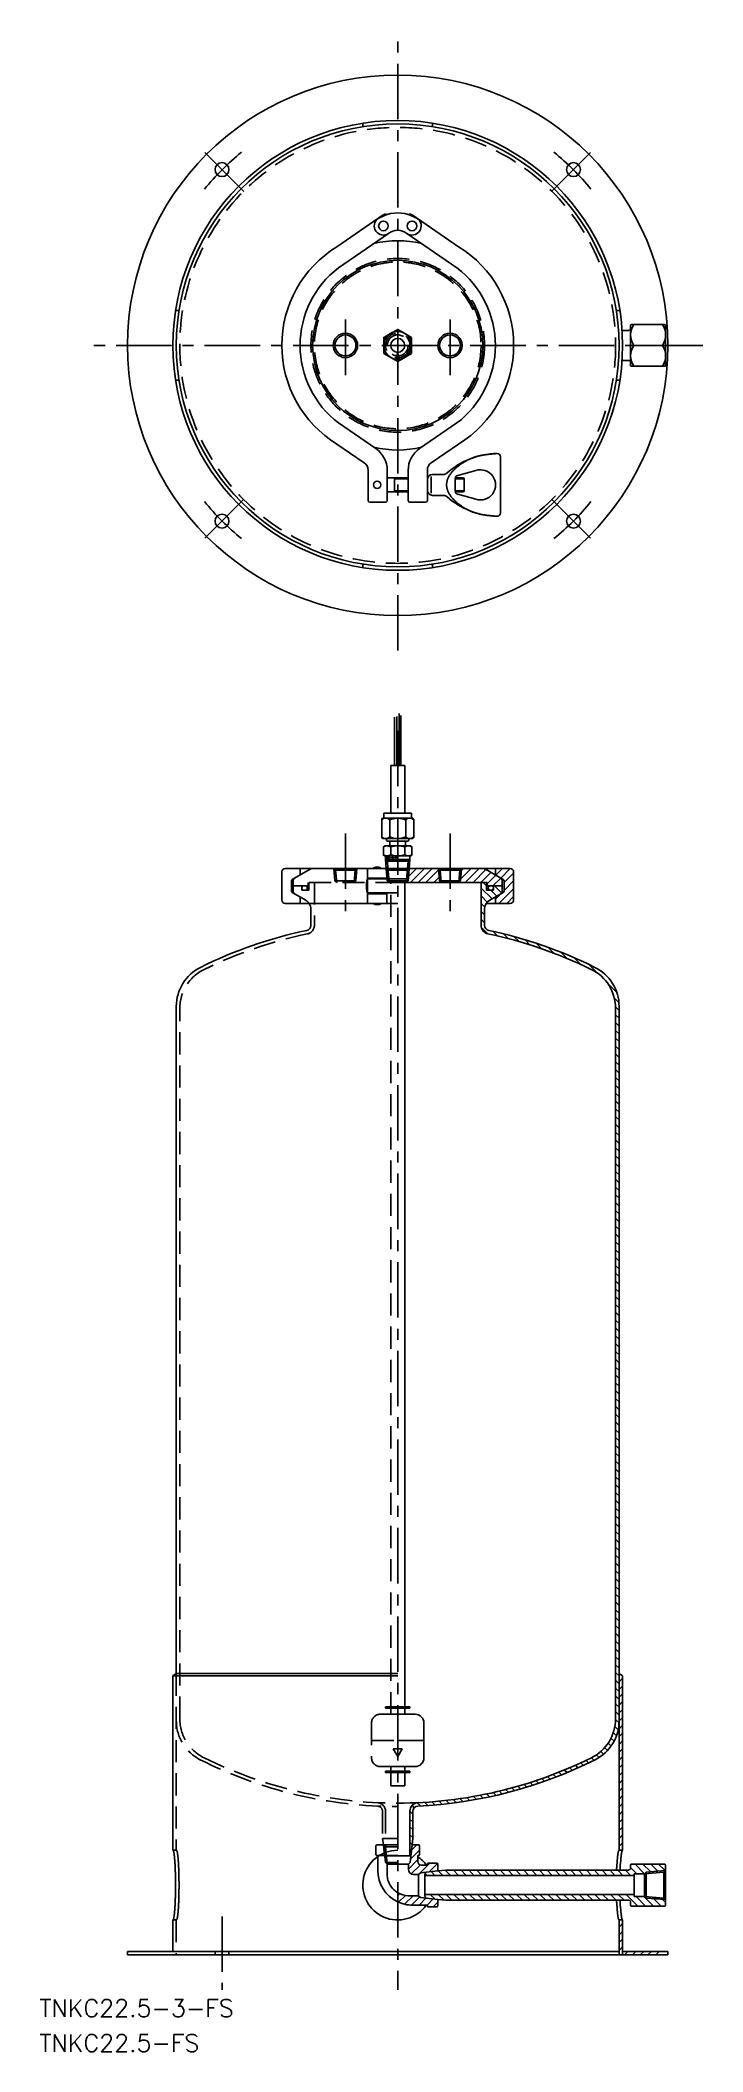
# Model space of a CAD drawing. Extents: x -205 to 175, y -979 to 175.
import ezdxf

# ---------------------------------------------------------------- set-up
doc = ezdxf.new("R2010")
doc.units = 0
doc.linetypes.add('CENTER', pattern=[50.8, 31.75, -6.35, 6.35, -6.35])
doc.linetypes.add('DASHED', pattern=[19.05, 12.7, -6.35])
doc.layers.get('0').update_dxf_attribs({"linetype": 'CONTINUOUS'})
doc.layers.add('CENTER', color=1, linetype='CENTER')
doc.styles.get("Standard").update_dxf_attribs({"font": 'txt.shx', "height": 3, "bigfont": 'bigfont.shx'})

msp = doc.modelspace()

# ---------------------------------------------------------------- texts
at = {"color": 7, "linetype": 'CONTINUOUS'}
for s, p in [('TNKC22.5-3-FS', (-205.5, -958.6)), ('TNKC22.5-FS', (-205.5, -978.6))]:
    msp.add_text(s, height=10, dxfattribs=at).set_placement(p)

# ---------------------------------------------------------------- blocks, each defined once
blk = doc.blocks.new('*X1')
at = {"color": 0, "linetype": 'CONTINUOUS'}
for p, q in [((54.1, -317.4), (47.8, -311.2)), ((51, -309.9), (49.1, -308)), ((59.6, -314), (55.6, -310)), ((51.4, -319.3), (47.8, -315.7)), ((49.9, -322.2), (47.8, -320.1)), ((56.9, -315.8), (53.5, -312.4)), ((49.8, -326.6), (47.8, -324.6)), ((49.8, -331.1), (47.8, -329.1)), ((51.7, -337.5), (47.9, -333.7)), ((57.4, -338.8), (54.8, -336.1)), ((63.4, -340.2), (60.6, -337.5)), ((69.6, -341.9), (66.7, -339)), ((76, -343.9), (73, -340.8)), ((82.7, -346.1), (79.5, -342.9)), ((89.8, -348.7), (86.4, -345.3)), ((97.3, -351.6), (93.6, -348)), ((105.3, -355.2), (101.3, -351.2)), ((114.7, -360.1), (109.6, -355)), ((125.7, -371.1), (120.2, -365.6)), ((126.9, -376.8), (124.2, -374.1)), ((127, -381.4), (125, -379.4)), ((127, -385.9), (125, -383.9)), ((127, -390.4), (125, -388.4)), ((127, -394.9), (125, -392.9)), ((127, -399.3), (125, -397.3)), ((127, -403.8), (125, -401.8)), ((127, -408.3), (125, -406.3)), ((127, -412.8), (125, -410.8)), ((127, -417.3), (125, -415.3)), ((127, -421.8), (125, -419.8)), ((127, -426.3), (125, -424.3)), ((127, -430.8), (125, -428.8)), ((127, -435.3), (125, -433.3)), ((127, -439.8), (125, -437.8)), ((127, -444.2), (125, -442.2)), ((127, -448.7), (125, -446.7)), ((127, -453.2), (125, -451.2)), ((127, -457.7), (125, -455.7)), ((127, -462.2), (125, -460.2)), ((127, -466.7), (125, -464.7)), ((127, -471.2), (125, -469.2)), ((127, -475.7), (125, -473.7)), ((127, -480.2), (125, -478.2)), ((127, -484.7), (125, -482.7)), ((127, -489.1), (125, -487.1)), ((127, -493.6), (125, -491.6)), ((127, -498.1), (125, -496.1)), ((127, -502.6), (125, -500.6)), ((127, -507.1), (125, -505.1)), ((127, -511.6), (125, -509.6)), ((127, -516.1), (125, -514.1)), ((127, -520.6), (125, -518.6)), ((127, -525.1), (125, -523.1)), ((127, -529.6), (125, -527.6)), ((127, -534), (125, -532)), ((127, -538.5), (125, -536.5)), ((127, -543), (125, -541)), ((127, -547.5), (125, -545.5)), ((127, -552), (125, -550)), ((127, -556.5), (125, -554.5)), ((127, -561), (125, -559)), ((127, -565.5), (125, -563.5)), ((127, -570), (125, -568)), ((127, -574.5), (125, -572.5)), ((127, -578.9), (125, -576.9)), ((127, -583.4), (125, -581.4)), ((127, -587.9), (125, -585.9)), ((127, -592.4), (125, -590.4)), ((127, -596.9), (125, -594.9)), ((127, -601.4), (125, -599.4)), ((127, -605.9), (125, -603.9)), ((127, -610.4), (125, -608.4)), ((127, -614.9), (125, -612.9)), ((127, -619.4), (125, -617.4)), ((127, -623.9), (125, -621.9)), ((127, -628.3), (125, -626.3)), ((127, -632.8), (125, -630.8)), ((127, -637.3), (125, -635.3)), ((127, -641.8), (125, -639.8)), ((127, -646.3), (125, -644.3)), ((127, -650.8), (125, -648.8)), ((127, -655.3), (125, -653.3)), ((127, -659.8), (125, -657.8)), ((127, -664.3), (125, -662.3)), ((127, -668.8), (125, -666.8)), ((127, -673.2), (125, -671.2)), ((127, -677.7), (125, -675.7)), ((127, -682.2), (125, -680.2)), ((127, -686.7), (125, -684.7)), ((127, -691.2), (125, -689.2)), ((127, -695.7), (125, -693.7)), ((127, -700.2), (125, -698.2)), ((127, -704.7), (125, -702.7)), ((127, -709.2), (125, -707.2)), ((127, -713.7), (125, -711.7)), ((127, -718.1), (125, -716.1)), ((127, -722.6), (125, -720.6)), ((127, -727.1), (125, -725.1)), ((127, -731.6), (125, -729.6)), ((127, -736.1), (125, -734.1)), ((127, -740.6), (125, -738.6)), ((127, -745.1), (125, -743.1)), ((127, -749.6), (125, -747.6)), ((127, -754.1), (125, -752.1)), ((127, -758.6), (125, -756.6)), ((127, -763), (125, -761)), ((127, -767.5), (125, -765.5)), ((127, -772), (125, -770)), ((127, -776.5), (125, -774.5)), ((127, -781), (125, -779)), ((127, -785.5), (125, -783.5)), ((125.5, -797.4), (123.7, -795.6)), ((126.5, -793.9), (124.6, -792.1)), ((127, -790), (125, -788)), ((118, -808), (116.5, -806.4)), ((120.3, -805.8), (118.7, -804.1)), ((122.4, -803.3), (120.7, -801.6)), ((124.1, -800.5), (122.3, -798.8)), ((94, -819.8), (92.4, -818.3)), ((97.2, -818.5), (95.6, -817)), ((100.3, -817.2), (98.8, -815.7)), ((103.4, -815.8), (101.9, -814.3)), ((106.5, -814.4), (105, -812.9)), ((109.5, -812.9), (108, -811.4)), ((112.6, -811.5), (111.1, -810)), ((115.5, -809.9), (113.9, -808.3)), ((56.4, -831.6), (54.7, -829.9)), ((60, -830.8), (58.3, -829.1)), ((63.6, -829.8), (61.9, -828.2)), ((67.1, -828.9), (65.5, -827.3)), ((70.6, -827.9), (69, -826.3)), ((74.1, -826.9), (72.5, -825.3)), ((77.5, -825.8), (75.9, -824.2)), ((80.9, -824.7), (79.3, -823.1)), ((84.2, -823.5), (82.6, -821.9)), ((87.5, -822.3), (85.9, -820.8)), ((90.8, -821.1), (89.2, -819.5)), ((8.6, -842.3), (7, -840.6)), ((9.5, -838.6), (8.3, -837.4)), ((13, -837.6), (11.2, -835.8)), ((17.2, -837.4), (15.4, -835.5)), ((21.4, -837.1), (19.6, -835.2)), ((25.5, -836.7), (23.7, -834.9)), ((29.6, -836.2), (27.8, -834.5)), ((33.6, -835.7), (31.8, -834)), ((37.5, -835.2), (35.7, -833.4)), ((41.4, -834.6), (39.6, -832.8)), ((45.2, -833.9), (43.5, -832.2)), ((49, -833.2), (47.3, -831.5)), ((52.7, -832.4), (51, -830.7)), ((8.6, -846.8), (7, -845.1)), ((8.6, -851.2), (7, -849.6)), ((8.6, -855.7), (7, -854.1)), ((8.3, -859.8), (7, -858.6)), ((7.8, -863.8), (7, -863.1))]:
    blk.add_line(p, q, dxfattribs=at)
blk = doc.blocks.new('*X2')
at = {"color": 0, "linetype": 'CONTINUOUS'}
for p, q in [((17, -877.6), (15.8, -876.3)), ((21.5, -877.6), (19.2, -875.2)), ((26, -877.6), (23.2, -874.8)), ((30.5, -877.6), (27.3, -874.4)), ((35, -877.6), (31.8, -874.3)), ((39.4, -877.6), (36.2, -874.3)), ((43.9, -877.6), (40.7, -874.3)), ((48.4, -877.6), (45.2, -874.3)), ((52.9, -877.6), (49.7, -874.3)), ((57.4, -877.6), (54.2, -874.3)), ((61.9, -877.6), (58.7, -874.3)), ((66.4, -877.6), (63.2, -874.3)), ((70.9, -877.6), (67.7, -874.3)), ((75.4, -877.6), (72.2, -874.3)), ((79.9, -877.6), (76.7, -874.3)), ((84.4, -877.6), (81.2, -874.3)), ((88.8, -877.6), (85.6, -874.3)), ((93.3, -877.6), (90.1, -874.3)), ((97.8, -877.6), (94.6, -874.3)), ((102.3, -877.6), (99.1, -874.3)), ((106.8, -877.6), (103.6, -874.3)), ((111.3, -877.6), (108.1, -874.3)), ((115.8, -877.6), (112.6, -874.3)), ((120.3, -877.6), (117.1, -874.3)), ((124.8, -877.6), (121.6, -874.3)), ((129.3, -877.6), (126.1, -874.3)), ((133.7, -877.6), (130.5, -874.3)), ((137.2, -876.5), (133.6, -872.9)), ((141.6, -876.5), (136.2, -871)), ((145, -875.3), (140.7, -871)), ((149.2, -875), (145.2, -871)), ((153.4, -874.7), (149.6, -871)), ((21.5, -891), (18.9, -888.5)), ((26.5, -891.5), (23.4, -888.5)), ((31.1, -891.6), (27.9, -888.5)), ((35.6, -891.6), (32.4, -888.5)), ((40.1, -891.6), (36.9, -888.5)), ((44.6, -891.6), (41.4, -888.5)), ((49.1, -891.6), (45.9, -888.5)), ((53.5, -891.6), (50.3, -888.5)), ((58, -891.6), (54.8, -888.5)), ((62.5, -891.6), (59.3, -888.5)), ((67, -891.6), (63.8, -888.5)), ((71.5, -891.6), (68.3, -888.5)), ((76, -891.6), (72.8, -888.5)), ((80.5, -891.6), (77.3, -888.5)), ((85, -891.6), (81.8, -888.5)), ((89.5, -891.6), (86.3, -888.5)), ((94, -891.6), (90.8, -888.5)), ((98.5, -891.6), (95.3, -888.5)), ((102.9, -891.6), (99.7, -888.5)), ((107.4, -891.6), (104.2, -888.5)), ((111.9, -891.6), (108.7, -888.5)), ((116.4, -891.6), (113.2, -888.5)), ((120.9, -891.6), (117.7, -888.5)), ((125.4, -891.6), (122.2, -888.5)), ((129.9, -891.6), (126.7, -888.5)), ((137.7, -895), (131.2, -888.5)), ((142.2, -895), (136.7, -889.5)), ((146.7, -895), (141.2, -889.5)), ((151.2, -895), (147, -890.8)), ((153.6, -892.9), (151.9, -891.2))]:
    blk.add_line(p, q, dxfattribs=at)
blk = doc.blocks.new('*X3')
at = {"color": 0, "linetype": 'CONTINUOUS'}
for p, q in [((7.3, -868.1), (12.5, -862.9)), ((7.9, -863), (10.9, -860)), ((6.1, -873.8), (11.5, -868.4)), ((7.8, -876.6), (13, -871.4)), ((11.9, -876.9), (18.4, -870.5)), ((18, -875.4), (22.8, -870.6)), ((0, -888.9), (1, -887.9)), ((0.5, -892.8), (4.4, -888.9)), ((3.9, -894), (8.8, -889.1)), ((7.9, -894.5), (12.6, -889.7)), ((12.3, -894.5), (16.4, -890.4)), ((16.8, -894.5), (20.4, -890.9)), ((20.3, -895.5), (23, -892.8))]:
    blk.add_line(p, q, dxfattribs=at)
blk = doc.blocks.new('*X4')
at = {"color": 0, "linetype": 'CONTINUOUS'}
for p, q in [((127, -761.9), (127.1, -761.8)), ((127, -766.4), (129, -764.4)), ((127, -770.9), (129, -768.9)), ((127, -775.3), (129, -773.3)), ((127, -779.8), (129, -777.8)), ((127, -784.3), (129, -782.3)), ((127, -788.8), (129, -786.8)), ((127, -793.3), (129, -791.3)), ((127, -797.8), (129, -795.8)), ((127, -802.3), (129, -800.3)), ((127, -806.8), (129, -804.8)), ((127, -811.3), (129, -809.3)), ((127, -815.8), (129, -813.8)), ((127, -820.2), (129, -818.3)), ((127, -824.7), (129, -822.7)), ((127, -829.2), (129, -827.2)), ((127, -833.7), (129, -831.7)), ((127, -838.2), (129, -836.2)), ((127, -842.7), (129, -840.7)), ((127, -847.2), (129, -845.2)), ((127, -851.7), (129, -849.7)), ((127, -856.2), (129, -854.2)), ((127, -860.7), (129, -858.7))]:
    blk.add_line(p, q, dxfattribs=at)
blk = doc.blocks.new('*X5')
at = {"color": 0, "linetype": 'CONTINUOUS'}
for p, q in [((6.2, -304.5), (10.8, -300)), ((7.3, -308), (15.3, -300)), ((11.7, -308), (19.7, -300)), ((16.2, -308), (23.4, -300.8)), ((20.7, -308), (23.8, -304.9)), ((36.1, -306.1), (42.2, -300)), ((36.5, -301.2), (37.7, -300)), ((38.7, -308), (46.7, -300)), ((43.2, -308), (50.6, -300.6)), ((47.7, -308), (53.4, -302.2)), ((51.4, -308.8), (56.3, -303.9)), ((54.6, -310), (59.1, -305.5)), ((56.3, -303.9), (60.2, -300)), ((59.1, -305.5), (64.6, -300)), ((59.1, -310), (60, -309.1)), ((61, -308.1), (66.5, -302.6)), ((61, -312.6), (66.5, -307.1)), ((56, -317.6), (59.1, -314.5)), ((58.1, -320), (66.5, -311.6)), ((62.6, -320), (66.5, -316.1))]:
    blk.add_line(p, q, dxfattribs=at)
blk = doc.blocks.new('*X6')
at = {"color": 0, "linetype": 'CONTINUOUS'}
for p, q in [((127, -907.1), (129, -905.1)), ((127, -911.6), (129, -909.6)), ((127, -916), (129, -914)), ((127, -920.5), (129, -918.5))]:
    blk.add_line(p, q, dxfattribs=at)
blk = doc.blocks.new('*X7')
at = {"color": 0, "linetype": 'CONTINUOUS'}
for p, q in [((130.1, -923), (132.1, -921)), ((134.6, -923), (136.6, -921)), ((139.1, -923), (141.1, -921)), ((143.5, -923), (145.5, -921)), ((148, -923), (150, -921))]:
    blk.add_line(p, q, dxfattribs=at)
blk = doc.blocks.new('*U8')
at = {"color": 7, "linetype": 'CONTINUOUS'}
blk.add_text('MC-8-2', height=1, dxfattribs=at).set_placement((-6.4, -294.2))
blk = doc.blocks.new('*U9')
at = {"color": 7, "linetype": 'CONTINUOUS'}
blk.add_text('8', height=2, dxfattribs=at).set_placement((-0.9, -6.8))

# ---------------------------------------------------------------- linework, layer by layer
at = {"color": 3, "linetype": 'DASHED'}
for p, q in [((-20, 125.4), (-20, 127.4)), ((20, 125.4), (20, 127.4)), ((-125.4, 20), (-127.4, 20)), ((125.4, 20), (127.4, 20)), ((-125.4, -20), (-127.4, -20)), ((125.4, -20), (127.4, -20)), ((-20, -125.4), (-20, -127.4)), ((20, -125.4), (20, -127.4)), ((-61, -307.2), (-61, -312.8)), ((-60.5, -306.3), (-50.3, -300.4)), ((-60, -307.2), (-60, -312.8)), ((-51, -310), (-60, -310)), ((-56, -300.5), (-56, -303.7)), ((-55, -310), (-55, -312.4)), ((-51.4, -308), (-51.4, -310)), ((0, -308), (-51.4, -308)), ((-51, -308), (-51, -312.4)), ((-47.8, -308), (-47.8, -332.6)), ((-36.6, -300), (-35.6, -301)), ((-36.6, -300), (-36, -307)), ((-23.5, -301), (-36.5, -301)), ((-36, -307), (-35, -308)), ((-24, -307), (-36, -307)), ((-35.6, -301), (-35, -308)), ((-24.4, -301), (-25, -308)), ((-24, -307), (-25, -308)), ((-23.4, -300), (-24.4, -301)), ((-23.4, -300), (-24, -307)), ((-6.6, -300), (-6, -307)), ((-6.6, -300), (-5.6, -301)), ((-6.1, -306), (-6.6, -300)), ((0, -301), (-6.5, -301)), ((-6.1, -306), (-5, -307)), ((-6.1, -306), (0, -306)), ((-6, -307), (-5, -308)), ((0, -307), (-6, -307)), ((-5.6, -300), (-5, -307)), ((-5.6, -301), (-5, -308)), ((-5, -307), (0, -307)), ((-4, -785), (-4, -307)), ((-60.5, -313.7), (-52.8, -318.2)), ((-56, -316.3), (-56, -319.5)), ((-51, -312.4), (-55, -312.4)), ((-125, -787.6), (-125, -380.3)), ((-127, -761.7), (-127, -863)), ((0, -780.7), (-7, -780.7)), ((-7, -781.5), (-7, -780.7)), ((0, -781.5), (-7, -781.5)), ((-15, -790), (-15, -810)), ((0, -785), (-10, -785)), ((-15, -800), (0, -800)), ((-2.6, -804.8), (0, -804.8)), ((-2.6, -804.8), (0, -809.3)), ((-10, -815), (0, -815)), ((-7, -818.5), (-7, -817.7)), ((0, -817.7), (-7, -817.7)), ((0, -818.5), (-7, -818.5)), ((-4, -826), (-4, -815)), ((0, -826), (-4, -826)), ((-8.7, -840.7), (-8.7, -856.3)), ((-7, -840.7), (-7, -866.3)), ((-129, -863), (-127, -863)), ((-12.5, -860.5), (-12.5, -865.5)), ((-12, -860), (0, -860)), ((0, -860), (-11, -860)), ((-8.7, -856.3), (0, -856.3)), ((-8.7, -856.3), (-8.2, -860)), ((-8.2, -860), (-7.5, -866.3)), ((-8.1, -860), (-7.1, -870)), ((-8.1, -860), (-7.1, -861)), ((-7.1, -861), (0, -861)), ((-7.1, -861), (-6.1, -871)), ((-10.5, -866), (-12, -866)), ((-11.5, -866.6), (-11.5, -866)), ((0, -866.3), (-7.5, -866.3)), ((-7.1, -870), (0, -870)), ((-7.1, -870), (-6.1, -871)), ((0, -871), (-6.1, -871)), ((-6.1, -871), (-6.1, -877)), ((-129, -903), (-127, -903)), ((-127, -903), (-127, -923)), ((-104.8, -921), (-104.8, -923)), ((-96.8, -921), (-96.8, -923))]:
    msp.add_line(p, q, dxfattribs=at)
at = {"color": 7, "linetype": 'CONTINUOUS'}
for p, q in [((-34.9, 56.6), (-8.3, 74.8)), ((-8, 74.3), (-11.2, 72.8)), ((8, 74.3), (11.3, 72.8)), ((34.9, 56.6), (8.3, 74.8)), ((-34, 44.5), (-5.3, 64.2)), ((34, 44.5), (5.3, 64.2)), ((134.1, 12), (153.1, 12)), ((132.6, 8.6), (128.7, 8.6)), ((133.6, 11.5), (133.6, 9.7)), ((133.6, 9.7), (133.6, -9.6)), ((133.6, -6.5), (133.6, 0)), ((133.6, -6.5), (133.6, 0)), ((133.6, -6.5), (133.6, 0)), ((135.4, 0), (151.9, 0)), ((153.6, 11.5), (153.6, -11.5)), ((132.6, -8.7), (128.7, -8.7)), ((133.6, -9.6), (133.6, -11.5)), ((134.1, -12), (153.1, -12)), ((-34, -44.5), (-12.5, -59.2)), ((34, -44.5), (12.5, -59.2)), ((-34.9, -56.6), (-19.2, -67.4)), ((34.9, -56.6), (19.2, -67.4)), ((59, -64), (59, -96)), ((-17, -71.5), (-17, -89)), ((-6, -71.6), (-6, -89)), ((-6, -76), (6, -76)), ((-1.8, -76), (-1.8, -84)), ((-1.8, -76.6), (6, -76.6)), ((6, -71.6), (6, -89)), ((17, -71.5), (17, -89)), ((17, -77), (17, -83)), ((17, -83), (17, -77)), ((19.2, -75.2), (19.2, -84.8)), ((20, -74), (26.6, -74)), ((33, -83.5), (33, -76.5)), ((38.2, -76.6), (33, -76.6)), ((33.1, -76), (37.7, -76)), ((44.9, -71.8), (34.5, -74.6)), ((37.7, -76), (38.2, -76.6)), ((38.2, -76.6), (38.2, -83.5)), ((-16, -90), (-7, -90)), ((-6, -84), (6, -84)), ((-1.8, -83.5), (6, -83.5)), ((16, -90), (7, -90)), ((20, -86), (26.6, -86)), ((38.2, -83.5), (33, -83.5)), ((33.1, -84), (37.7, -84)), ((44.9, -88.2), (34.5, -85.4)), ((37.7, -84), (38.2, -83.5)), ((-1.9, -241), (-1.9, -213.3)), ((-0.5, -241), (-0.5, -212.9)), ((0.8, -240.9), (0.8, -211.2)), ((1.8, -241), (1.8, -212.3)), ((-4, -241), (4, -241)), ((-4, -241), (-4, -268.2)), ((4, -241), (4, -268.2)), ((-9.2, -271.7), (-8.7, -271.2)), ((-9.2, -271.7), (-9.2, -282.3)), ((8.7, -271.2), (-8.7, -271.2)), ((-8, -268.3), (-7.9, -268.2)), ((-8, -268.3), (-8, -271.2)), ((-7.9, -268.2), (7.9, -268.2)), ((-4.6, -272.2), (-4.6, -276.5)), ((-4.6, -272.2), (-4.6, -276.5)), ((-4.6, -281.8), (-4.6, -276.5)), ((4.6, -272.2), (4.6, -276.5)), ((4.6, -281.8), (4.6, -276.5)), ((8, -268.3), (7.9, -268.2)), ((8, -268.3), (8, -271.2)), ((9.2, -271.7), (8.7, -271.2)), ((9.2, -271.7), (9.2, -282.3)), ((-8.7, -282.8), (-9.2, -282.3)), ((8.7, -282.8), (-8.7, -282.8)), ((-8.1, -287.5), (-7.6, -287)), ((-8.1, -287.5), (-8.1, -292.3)), ((-7.6, -287), (7.6, -287)), ((-6.4, -283.9), (-6.4, -282.8)), ((-5.9, -284.4), (-6.4, -283.9)), ((-6, -287), (6, -287)), ((-5.9, -284.4), (0, -284.4)), ((-4.5, -287), (-4.5, -284.3)), ((-4, -287.6), (-4, -290.3)), ((-4, -287.6), (-4, -290)), ((5.9, -284.4), (0, -284.4)), ((4, -287.6), (4, -290)), ((4, -287.6), (4, -290)), ((4.5, -287), (4.5, -284.3)), ((5.9, -284.4), (6.4, -283.9)), ((6.4, -283.9), (6.4, -282.8)), ((7.6, -287), (8.1, -287.5)), ((8.1, -287.5), (8.1, -292.3)), ((8.7, -282.8), (9.2, -282.3)), ((-8.1, -292.3), (-7.6, -292.8)), ((-7.6, -292.8), (7.6, -292.8)), ((-7.6, -292.8), (7.6, -292.8)), ((-7, -294.8), (-7, -292.8)), ((-7, -294.8), (-6.6, -300)), ((-7, -294.8), (-5.9, -295.8)), ((-7, -294.8), (7, -294.8)), ((-6, -292.8), (6, -292.8)), ((-5.9, -295.8), (-5.6, -300)), ((-5.9, -295.8), (5.9, -295.8)), ((-5.5, -292.8), (5.5, -292.8)), ((-4, -292.2), (-4, -289.1)), ((4, -292.2), (4, -289.1)), ((5.9, -295.8), (5.6, -300)), ((7, -294.8), (5.9, -295.8)), ((7, -294.8), (6.6, -300)), ((7, -294.8), (7, -292.8)), ((7.6, -292.8), (8.1, -292.3)), ((-66.5, -302), (-66.5, -318)), ((-56.5, -300), (-64.5, -300)), ((-48.8, -300), (-56.5, -300)), ((0, -300), (-48.8, -300)), ((-17.3, -300), (-17.3, -305.5)), ((-17.3, -305.5), (-6.3, -305.5)), ((-17.3, -306), (-17.3, -314)), ((-17.3, -306), (0, -306)), ((-13.9, -305.5), (-13.9, -306)), ((-9.6, -305.5), (-9.6, -306)), ((-6.6, -300), (6.6, -300)), ((-6.3, -300), (-6.3, -305.5)), ((-5, -307), (0, -307)), ((0, -300), (48.8, -300)), ((0, -301), (6.5, -301)), ((6.1, -306), (0, -306)), ((0, -307), (6, -307)), ((5, -307), (0, -307)), ((5, -307), (0, -307)), ((0, -308), (51.4, -308)), ((4, -785), (4, -307)), ((5.6, -300), (5, -307)), ((5.6, -301), (5, -308)), ((6.1, -306), (5, -307)), ((6, -307), (5, -308)), ((6.6, -300), (5.6, -301)), ((6.6, -300), (6, -307)), ((6.1, -306), (6.6, -300)), ((23.4, -300), (24.4, -301)), ((23.4, -300), (24, -307)), ((23.5, -301), (36.5, -301)), ((24, -307), (25, -308)), ((24, -307), (36, -307)), ((24.4, -301), (25, -308)), ((35.6, -301), (35, -308)), ((36, -307), (35, -308)), ((36.6, -300), (35.6, -301)), ((36.6, -300), (36, -307)), ((47.8, -308), (47.8, -332.6)), ((48.8, -300), (56.5, -300)), ((60.5, -306.3), (50.3, -300.4)), ((51, -308), (51, -312.4)), ((51, -310), (60, -310)), ((51.4, -308), (51.4, -310)), ((55, -310), (55, -312.4)), ((56, -300.5), (56, -303.7)), ((56.5, -300), (64.5, -300)), ((60, -307.2), (60, -312.8)), ((61, -307.2), (61, -312.8)), ((66.5, -302), (66.5, -318)), ((-56.5, -320), (-64.5, -320)), ((-56.5, -320), (-50.8, -320)), ((-50.8, -320), (0, -320)), ((-17.3, -314.5), (-17.3, -320)), ((-17.3, -314), (0, -314)), ((-17.3, -314.5), (-6.3, -314.5)), ((-13.9, -314), (-13.9, -314.5)), ((-9.6, -314), (-9.6, -314.5)), ((-6.3, -314.5), (-6.3, -320)), ((56.5, -320), (50.8, -320)), ((51, -312.4), (55, -312.4)), ((60.5, -313.7), (52.8, -318.2)), ((56, -316.3), (56, -319.5)), ((56.5, -320), (64.5, -320)), ((-49.8, -323.4), (-49.8, -332.6)), ((49.8, -323.4), (49.8, -332.6)), ((-127, -761.7), (-127, -379.1)), ((125, -758.6), (125, -380.3)), ((127, -758.6), (127, -379.1)), ((125, -758.6), (125, -784.2)), ((127, -758.6), (127, -784.2)), ((-129, -763), (-127, -761.7)), ((-129, -763), (0, -763)), ((-129, -763), (-129, -863)), ((-127, -761.7), (0, -761.7)), ((129, -763), (127, -761.7)), ((129, -763), (129, -863)), ((0, -780.7), (7, -780.7)), ((0, -781.5), (7, -781.5)), ((7, -781.5), (7, -780.7)), ((125, -784.2), (125, -787.6)), ((127, -784.2), (127, -788.8)), ((0, -785), (10, -785)), ((15, -810), (15, -790)), ((127, -788.8), (127, -863)), ((0, -800), (15, -800)), ((0, -809.3), (2.6, -804.8)), ((2.6, -804.8), (0, -804.8)), ((127, -798), (127, -798.9)), ((0, -815), (10, -815)), ((0, -817.7), (7, -817.7)), ((0, -818.5), (7, -818.5)), ((4, -826), (4, -815)), ((7, -818.5), (7, -817.7)), ((0, -826), (4, -826)), ((7, -840.7), (7, -866.3)), ((8.6, -840.7), (8.6, -856.3)), ((8.2, -860), (7.1, -870)), ((8.2, -860), (7.5, -866.3)), ((8.6, -856.3), (8.2, -860)), ((8.2, -860), (12, -860)), ((11, -860), (8.2, -860)), ((12.5, -860.5), (12.5, -865.5)), ((127, -863), (129, -863)), ((-11.5, -866.6), (-11.5, -874.5)), ((-10.5, -866), (0, -866)), ((0, -866.3), (7.5, -866.3)), ((0, -871), (6.1, -871)), ((7.1, -870), (6.1, -871)), ((6.1, -871), (6.1, -873.9)), ((11.5, -866), (12, -866)), ((11.5, -866), (11.5, -869.5)), ((13, -875.9), (12, -876.9)), ((23, -874.8), (13, -875.9)), ((13.5, -871.5), (17, -871.5)), ((16.6, -875.5), (15.6, -876.5)), ((15.6, -876.5), (15.6, -883)), ((17, -871), (17, -871.5)), ((22.5, -870.5), (17.5, -870.5)), ((23, -871), (23, -874.8)), ((23, -874.8), (27.6, -874.4)), ((27.6, -874.4), (32.5, -874.4)), ((132.6, -874.4), (28.3, -874.4)), ((133.6, -871.5), (133.6, -873.3)), ((134.1, -871), (153.1, -871)), ((135.6, -876.5), (135.6, -883)), ((135.6, -876.5), (141.6, -876.5)), ((142.6, -875.5), (141.6, -876.5)), ((152.7, -875.5), (141.6, -876.5)), ((141.6, -876.5), (141.6, -883)), ((142.6, -875.5), (153.6, -874.7)), ((142.6, -875.5), (142.6, -883)), ((153.6, -874.7), (152.7, -875.5)), ((152.7, -875.5), (152.7, -883)), ((153.6, -871.5), (153.6, -894.5)), ((12, -876.9), (9.1, -876.9)), ((12, -876.9), (12, -889.1)), ((32.5, -877.5), (15.6, -877.5)), ((15.6, -889.5), (15.6, -883)), ((135.6, -877.5), (28.3, -877.5)), ((135.6, -889.5), (135.6, -883)), ((141.6, -889.5), (141.6, -883)), ((142.6, -890.5), (142.6, -883)), ((152.7, -890.5), (152.7, -883)), ((153.6, -889.5), (153.6, -883)), ((153.6, -889.5), (153.6, -883)), ((153.6, -889.5), (153.6, -883)), ((12, -889.1), (6, -889.1)), ((8.5, -894.5), (17, -894.5)), ((13, -890.1), (12, -889.1)), ((23, -891.2), (13, -890.1)), ((32.5, -888.4), (15.6, -888.4)), ((16.6, -890.5), (15.6, -889.5)), ((17, -894.5), (17, -895)), ((22.5, -895.5), (17.5, -895.5)), ((23, -891.2), (27.6, -891.6)), ((23, -891.2), (23, -895)), ((27.6, -891.6), (32.5, -891.6)), ((135.6, -888.4), (28.3, -888.4)), ((132.6, -891.6), (28.3, -891.6)), ((133.6, -892.6), (133.6, -894.5)), ((134.1, -895), (153.1, -895)), ((135.6, -889.5), (141.6, -889.5)), ((142.6, -890.5), (141.6, -889.5)), ((152.7, -890.5), (141.6, -889.5)), ((142.6, -890.5), (153.6, -891.3)), ((153.6, -891.3), (152.7, -890.5)), ((-129, -903), (-129, -921)), ((127, -903), (127, -923)), ((127, -903), (129, -903)), ((129, -903), (129, -923)), ((-155, -921), (-155, -923)), ((127, -921), (-155, -921)), ((129, -921), (155, -921)), ((129, -921), (147.2, -921)), ((155, -921), (155, -923)), ((155, -923), (-155, -923))]:
    msp.add_line(p, q, dxfattribs=at)
msp.add_lwpolyline([(8, 4.6), (0, 9.2), (-8, 4.6), (-8, -4.6), (0, -9.2), (8, -4.6)], close=True, dxfattribs=at)
at = {"color": 7}
msp.add_polyline3d([(56.9, -62, 0), (56.6, -62, 0), (56.3, -62, 0), (56, -62.1, 0), (55.7, -62.1, 0), (55.4, -62.1, 0), (55.1, -62.2, 0), (54.7, -62.2, 0), (54.4, -62.2, 0), (54.1, -62.2, 0), (53.8, -62.3, 0), (53.5, -62.3, 0), (53.2, -62.3, 0), (52.9, -62.4, 0), (52.5, -62.4, 0), (52.2, -62.4, 0), (51.9, -62.5, 0), (51.6, -62.5, 0), (51.3, -62.5, 0), (51, -62.6, 0), (50.7, -62.6, 0), (50.3, -62.7, 0), (50, -62.7, 0), (49.7, -62.8, 0), (49.4, -62.8, 0), (49.1, -62.9, 0), (48.8, -62.9, 0), (48.5, -63, 0), (48.1, -63, 0), (47.8, -63.1, 0), (47.5, -63.2, 0), (47.2, -63.2, 0), (46.9, -63.3, 0), (46.6, -63.4, 0), (46.2, -63.5, 0), (45.9, -63.6, 0), (45.6, -63.6, 0), (45.3, -63.7, 0), (45, -63.8, 0), (44.7, -63.9, 0), (44.3, -64, 0), (44, -64.1, 0), (43.7, -64.2, 0), (43.4, -64.3, 0), (43.1, -64.5, 0), (42.8, -64.6, 0), (42.4, -64.7, 0), (42.1, -64.8, 0), (41.8, -65, 0), (41.5, -65.1, 0), (41.2, -65.2, 0), (40.8, -65.4, 0), (40.5, -65.5, 0), (40.2, -65.7, 0), (39.9, -65.9, 0), (39.6, -66, 0), (39.2, -66.2, 0), (38.9, -66.4, 0), (38.6, -66.5, 0), (38.3, -66.7, 0), (38, -66.9, 0), (37.7, -67.1, 0), (37.4, -67.3, 0), (37, -67.5, 0), (36.7, -67.7, 0), (36.4, -67.9, 0), (36.1, -68.1, 0), (35.8, -68.3, 0), (35.5, -68.5, 0), (35.3, -68.8, 0), (35, -69, 0), (34.7, -69.2, 0), (34.4, -69.4, 0), (34.1, -69.7, 0), (33.8, -69.9, 0), (33.6, -70.1, 0), (33.3, -70.4, 0), (33, -70.6, 0), (32.8, -70.9, 0), (32.5, -71.1, 0), (32.3, -71.3, 0), (32, -71.6, 0), (31.8, -71.9, 0), (31.6, -72.1, 0), (31.4, -72.4, 0), (31.1, -72.6, 0), (30.9, -72.9, 0), (30.7, -73.2, 0), (30.5, -73.4, 0), (30.3, -73.7, 0), (30.1, -74, 0), (29.9, -74.2, 0), (29.8, -74.5, 0), (29.6, -74.8, 0), (29.4, -75, 0), (29.3, -75.3, 0), (29.1, -75.6, 0), (29, -75.9, 0), (28.9, -76.2, 0), (28.8, -76.4, 0), (28.6, -76.7, 0), (28.5, -77, 0), (28.4, -77.3, 0), (28.4, -77.6, 0), (28.3, -77.9, 0), (28.2, -78.1, 0), (28.2, -78.4, 0), (28.1, -78.7, 0), (28.1, -79, 0), (28, -79.3, 0), (28, -79.6, 0), (28, -79.9, 0), (28, -80.2, 0), (28, -80.4, 0), (28, -80.7, 0), (28.1, -81, 0), (28.1, -81.3, 0), (28.2, -81.6, 0), (28.2, -81.9, 0), (28.3, -82.2, 0), (28.4, -82.5, 0), (28.5, -82.7, 0), (28.6, -83, 0), (28.7, -83.3, 0), (28.8, -83.6, 0), (28.9, -83.9, 0), (29, -84.2, 0), (29.2, -84.4, 0), (29.3, -84.7, 0), (29.5, -85, 0), (29.6, -85.3, 0), (29.8, -85.5, 0), (30, -85.8, 0), (30.2, -86.1, 0), (30.3, -86.3, 0), (30.5, -86.6, 0), (30.7, -86.9, 0), (30.9, -87.1, 0), (31.2, -87.4, 0), (31.4, -87.7, 0), (31.6, -87.9, 0), (31.8, -88.2, 0), (32.1, -88.4, 0), (32.3, -88.7, 0), (32.6, -88.9, 0), (32.8, -89.2, 0), (33.1, -89.4, 0), (33.3, -89.7, 0), (33.6, -89.9, 0), (33.9, -90.1, 0), (34.2, -90.4, 0), (34.4, -90.6, 0), (34.7, -90.8, 0), (35, -91.1, 0), (35.3, -91.3, 0), (35.6, -91.5, 0), (35.9, -91.7, 0), (36.2, -91.9, 0), (36.5, -92.1, 0), (36.8, -92.3, 0), (37.1, -92.5, 0), (37.4, -92.7, 0), (37.7, -92.9, 0), (38, -93.1, 0), (38.3, -93.3, 0), (38.6, -93.5, 0), (39, -93.7, 0), (39.3, -93.8, 0), (39.6, -94, 0), (39.9, -94.2, 0), (40.2, -94.3, 0), (40.5, -94.5, 0), (40.9, -94.6, 0), (41.2, -94.8, 0), (41.5, -94.9, 0), (41.8, -95.1, 0), (42.1, -95.2, 0), (42.5, -95.3, 0), (42.8, -95.4, 0), (43.1, -95.6, 0), (43.4, -95.7, 0), (43.7, -95.8, 0), (44.1, -95.9, 0), (44.4, -96, 0), (44.7, -96.1, 0), (45, -96.2, 0), (45.3, -96.3, 0), (45.6, -96.4, 0), (46, -96.5, 0), (46.3, -96.5, 0), (46.6, -96.6, 0), (46.9, -96.7, 0), (47.2, -96.8, 0), (47.5, -96.8, 0), (47.8, -96.9, 0), (48.2, -97, 0), (48.5, -97, 0), (48.8, -97.1, 0), (49.1, -97.1, 0), (49.4, -97.2, 0), (49.7, -97.2, 0), (50.1, -97.3, 0), (50.4, -97.3, 0), (50.7, -97.4, 0), (51, -97.4, 0), (51.3, -97.5, 0), (51.6, -97.5, 0), (51.9, -97.5, 0), (52.3, -97.6, 0), (52.6, -97.6, 0), (52.9, -97.6, 0), (53.2, -97.7, 0), (53.5, -97.7, 0), (53.8, -97.7, 0), (54.1, -97.8, 0), (54.5, -97.8, 0), (54.8, -97.8, 0), (55.1, -97.9, 0), (55.4, -97.9, 0), (55.7, -97.9, 0), (56, -97.9, 0), (56.3, -98, 0), (56.6, -98, 0), (57, -98, 0)], dxfattribs=at)
at = {"color": 7, "linetype": 'CONTINUOUS'}
for points in [[(-9.6, -300, 0), (-9.6, -300, 0), (-9.6, -300, 0), (-9.6, -299.9, 0), (-9.6, -299.9, 0), (-9.6, -299.9, 0), (-9.6, -299.9, 0), (-9.6, -299.9, 0), (-9.7, -299.9, 0), (-9.7, -299.8, 0), (-9.7, -299.8, 0), (-9.7, -299.8, 0), (-9.7, -299.8, 0), (-9.7, -299.8, 0), (-9.7, -299.7, 0), (-9.8, -299.7, 0), (-9.8, -299.7, 0), (-9.8, -299.7, 0), (-9.8, -299.7, 0), (-9.8, -299.7, 0), (-9.9, -299.6, 0), (-9.9, -299.6, 0), (-9.9, -299.6, 0), (-9.9, -299.6, 0), (-10, -299.6, 0), (-10, -299.6, 0), (-10, -299.6, 0), (-10.1, -299.5, 0), (-10.1, -299.5, 0), (-10.1, -299.5, 0), (-10.2, -299.5, 0), (-10.2, -299.5, 0), (-10.2, -299.5, 0), (-10.3, -299.5, 0), (-10.3, -299.4, 0), (-10.4, -299.4, 0), (-10.4, -299.4, 0), (-10.4, -299.4, 0), (-10.5, -299.4, 0), (-10.5, -299.4, 0), (-10.6, -299.4, 0), (-10.6, -299.4, 0), (-10.7, -299.4, 0), (-10.7, -299.4, 0), (-10.7, -299.3, 0), (-10.8, -299.3, 0), (-10.8, -299.3, 0), (-10.9, -299.3, 0), (-10.9, -299.3, 0), (-11, -299.3, 0), (-11, -299.3, 0), (-11.1, -299.3, 0), (-11.1, -299.3, 0), (-11.2, -299.3, 0), (-11.2, -299.3, 0), (-11.3, -299.3, 0), (-11.3, -299.3, 0), (-11.4, -299.3, 0), (-11.4, -299.3, 0), (-11.5, -299.3, 0), (-11.5, -299.3, 0), (-11.6, -299.3, 0), (-11.6, -299.3, 0), (-11.7, -299.3, 0), (-11.8, -299.3, 0), (-11.8, -299.3, 0), (-11.9, -299.3, 0), (-11.9, -299.3, 0), (-12, -299.3, 0), (-12, -299.3, 0), (-12.1, -299.3, 0), (-12.1, -299.3, 0), (-12.2, -299.3, 0), (-12.2, -299.3, 0), (-12.3, -299.3, 0), (-12.3, -299.3, 0), (-12.4, -299.3, 0), (-12.4, -299.3, 0), (-12.5, -299.3, 0), (-12.5, -299.3, 0), (-12.6, -299.3, 0), (-12.6, -299.3, 0), (-12.7, -299.3, 0), (-12.7, -299.3, 0), (-12.8, -299.3, 0), (-12.8, -299.4, 0), (-12.8, -299.4, 0), (-12.9, -299.4, 0), (-12.9, -299.4, 0), (-13, -299.4, 0), (-13, -299.4, 0), (-13.1, -299.4, 0), (-13.1, -299.4, 0), (-13.1, -299.4, 0), (-13.2, -299.4, 0), (-13.2, -299.5, 0), (-13.3, -299.5, 0), (-13.3, -299.5, 0), (-13.3, -299.5, 0), (-13.4, -299.5, 0), (-13.4, -299.5, 0), (-13.4, -299.5, 0), (-13.5, -299.6, 0), (-13.5, -299.6, 0), (-13.5, -299.6, 0), (-13.6, -299.6, 0), (-13.6, -299.6, 0), (-13.6, -299.6, 0), (-13.6, -299.6, 0), (-13.7, -299.7, 0), (-13.7, -299.7, 0), (-13.7, -299.7, 0), (-13.7, -299.7, 0), (-13.7, -299.7, 0), (-13.8, -299.7, 0), (-13.8, -299.8, 0), (-13.8, -299.8, 0), (-13.8, -299.8, 0), (-13.8, -299.8, 0), (-13.8, -299.8, 0), (-13.8, -299.9, 0), (-13.9, -299.9, 0), (-13.9, -299.9, 0), (-13.9, -299.9, 0), (-13.9, -299.9, 0), (-13.9, -299.9, 0), (-13.9, -300, 0), (-13.9, -300, 0), (-13.9, -300, 0)], [(-17.3, -306, 0), (-17.3, -306, 0), (-17.3, -306, 0), (-17.3, -306, 0), (-17.3, -306, 0), (-17.3, -306, 0), (-17.4, -306, 0), (-17.4, -306.1, 0), (-17.4, -306.1, 0), (-17.4, -306.1, 0), (-17.4, -306.1, 0), (-17.4, -306.1, 0), (-17.5, -306.2, 0), (-17.5, -306.2, 0), (-17.5, -306.2, 0), (-17.5, -306.3, 0), (-17.5, -306.3, 0), (-17.5, -306.3, 0), (-17.5, -306.4, 0), (-17.6, -306.4, 0), (-17.6, -306.5, 0), (-17.6, -306.5, 0), (-17.6, -306.6, 0), (-17.6, -306.6, 0), (-17.6, -306.7, 0), (-17.7, -306.7, 0), (-17.7, -306.8, 0), (-17.7, -306.8, 0), (-17.7, -306.9, 0), (-17.7, -307, 0), (-17.7, -307, 0), (-17.7, -307.1, 0), (-17.7, -307.2, 0), (-17.8, -307.2, 0), (-17.8, -307.3, 0), (-17.8, -307.4, 0), (-17.8, -307.5, 0), (-17.8, -307.5, 0), (-17.8, -307.6, 0), (-17.8, -307.7, 0), (-17.8, -307.8, 0), (-17.8, -307.9, 0), (-17.9, -307.9, 0), (-17.9, -308, 0), (-17.9, -308.1, 0), (-17.9, -308.2, 0), (-17.9, -308.3, 0), (-17.9, -308.4, 0), (-17.9, -308.5, 0), (-17.9, -308.6, 0), (-17.9, -308.7, 0), (-17.9, -308.7, 0), (-17.9, -308.8, 0), (-17.9, -308.9, 0), (-17.9, -309, 0), (-17.9, -309.1, 0), (-17.9, -309.2, 0), (-17.9, -309.3, 0), (-17.9, -309.4, 0), (-17.9, -309.5, 0), (-17.9, -309.6, 0), (-17.9, -309.7, 0), (-18, -309.8, 0), (-18, -309.9, 0), (-18, -310, 0), (-18, -310.1, 0), (-18, -310.2, 0), (-17.9, -310.3, 0), (-17.9, -310.4, 0), (-17.9, -310.5, 0), (-17.9, -310.6, 0), (-17.9, -310.7, 0), (-17.9, -310.8, 0), (-17.9, -310.9, 0), (-17.9, -311, 0), (-17.9, -311.1, 0), (-17.9, -311.2, 0), (-17.9, -311.3, 0), (-17.9, -311.3, 0), (-17.9, -311.4, 0), (-17.9, -311.5, 0), (-17.9, -311.6, 0), (-17.9, -311.7, 0), (-17.9, -311.8, 0), (-17.9, -311.9, 0), (-17.9, -312, 0), (-17.9, -312.1, 0), (-17.8, -312.1, 0), (-17.8, -312.2, 0), (-17.8, -312.3, 0), (-17.8, -312.4, 0), (-17.8, -312.5, 0), (-17.8, -312.5, 0), (-17.8, -312.6, 0), (-17.8, -312.7, 0), (-17.8, -312.8, 0), (-17.7, -312.8, 0), (-17.7, -312.9, 0), (-17.7, -313, 0), (-17.7, -313, 0), (-17.7, -313.1, 0), (-17.7, -313.2, 0), (-17.7, -313.2, 0), (-17.7, -313.3, 0), (-17.6, -313.3, 0), (-17.6, -313.4, 0), (-17.6, -313.4, 0), (-17.6, -313.5, 0), (-17.6, -313.5, 0), (-17.6, -313.6, 0), (-17.5, -313.6, 0), (-17.5, -313.7, 0), (-17.5, -313.7, 0), (-17.5, -313.7, 0), (-17.5, -313.8, 0), (-17.5, -313.8, 0), (-17.5, -313.8, 0), (-17.4, -313.9, 0), (-17.4, -313.9, 0), (-17.4, -313.9, 0), (-17.4, -313.9, 0), (-17.4, -313.9, 0), (-17.4, -314, 0), (-17.3, -314, 0), (-17.3, -314, 0), (-17.3, -314, 0), (-17.3, -314, 0), (-17.3, -314, 0), (-17.3, -314, 0)], [(-9.6, -320, 0), (-9.6, -320, 0), (-9.6, -320, 0), (-9.6, -320.1, 0), (-9.6, -320.1, 0), (-9.6, -320.1, 0), (-9.6, -320.1, 0), (-9.6, -320.1, 0), (-9.7, -320.1, 0), (-9.7, -320.2, 0), (-9.7, -320.2, 0), (-9.7, -320.2, 0), (-9.7, -320.2, 0), (-9.7, -320.2, 0), (-9.7, -320.3, 0), (-9.8, -320.3, 0), (-9.8, -320.3, 0), (-9.8, -320.3, 0), (-9.8, -320.3, 0), (-9.8, -320.3, 0), (-9.9, -320.4, 0), (-9.9, -320.4, 0), (-9.9, -320.4, 0), (-9.9, -320.4, 0), (-10, -320.4, 0), (-10, -320.4, 0), (-10, -320.4, 0), (-10.1, -320.5, 0), (-10.1, -320.5, 0), (-10.1, -320.5, 0), (-10.2, -320.5, 0), (-10.2, -320.5, 0), (-10.2, -320.5, 0), (-10.3, -320.5, 0), (-10.3, -320.6, 0), (-10.4, -320.6, 0), (-10.4, -320.6, 0), (-10.4, -320.6, 0), (-10.5, -320.6, 0), (-10.5, -320.6, 0), (-10.6, -320.6, 0), (-10.6, -320.6, 0), (-10.7, -320.6, 0), (-10.7, -320.6, 0), (-10.7, -320.7, 0), (-10.8, -320.7, 0), (-10.8, -320.7, 0), (-10.9, -320.7, 0), (-10.9, -320.7, 0), (-11, -320.7, 0), (-11, -320.7, 0), (-11.1, -320.7, 0), (-11.1, -320.7, 0), (-11.2, -320.7, 0), (-11.2, -320.7, 0), (-11.3, -320.7, 0), (-11.3, -320.7, 0), (-11.4, -320.7, 0), (-11.4, -320.7, 0), (-11.5, -320.7, 0), (-11.5, -320.7, 0), (-11.6, -320.7, 0), (-11.6, -320.7, 0), (-11.7, -320.7, 0), (-11.8, -320.7, 0), (-11.8, -320.7, 0), (-11.9, -320.7, 0), (-11.9, -320.7, 0), (-12, -320.7, 0), (-12, -320.7, 0), (-12.1, -320.7, 0), (-12.1, -320.7, 0), (-12.2, -320.7, 0), (-12.2, -320.7, 0), (-12.3, -320.7, 0), (-12.3, -320.7, 0), (-12.4, -320.7, 0), (-12.4, -320.7, 0), (-12.5, -320.7, 0), (-12.5, -320.7, 0), (-12.6, -320.7, 0), (-12.6, -320.7, 0), (-12.7, -320.7, 0), (-12.7, -320.7, 0), (-12.8, -320.7, 0), (-12.8, -320.6, 0), (-12.8, -320.6, 0), (-12.9, -320.6, 0), (-12.9, -320.6, 0), (-13, -320.6, 0), (-13, -320.6, 0), (-13.1, -320.6, 0), (-13.1, -320.6, 0), (-13.1, -320.6, 0), (-13.2, -320.6, 0), (-13.2, -320.5, 0), (-13.3, -320.5, 0), (-13.3, -320.5, 0), (-13.3, -320.5, 0), (-13.4, -320.5, 0), (-13.4, -320.5, 0), (-13.4, -320.5, 0), (-13.5, -320.4, 0), (-13.5, -320.4, 0), (-13.5, -320.4, 0), (-13.6, -320.4, 0), (-13.6, -320.4, 0), (-13.6, -320.4, 0), (-13.6, -320.4, 0), (-13.7, -320.3, 0), (-13.7, -320.3, 0), (-13.7, -320.3, 0), (-13.7, -320.3, 0), (-13.7, -320.3, 0), (-13.8, -320.3, 0), (-13.8, -320.2, 0), (-13.8, -320.2, 0), (-13.8, -320.2, 0), (-13.8, -320.2, 0), (-13.8, -320.2, 0), (-13.8, -320.1, 0), (-13.9, -320.1, 0), (-13.9, -320.1, 0), (-13.9, -320.1, 0), (-13.9, -320.1, 0), (-13.9, -320.1, 0), (-13.9, -320, 0), (-13.9, -320, 0), (-13.9, -320, 0)], [(-129, -903, 0), (-129, -903, 0), (-128.9, -903, 0), (-128.9, -902.9, 0), (-128.8, -902.9, 0), (-128.8, -902.9, 0), (-128.8, -902.8, 0), (-128.7, -902.7, 0), (-128.7, -902.6, 0), (-128.7, -902.5, 0), (-128.6, -902.4, 0), (-128.6, -902.3, 0), (-128.5, -902.1, 0), (-128.5, -902, 0), (-128.5, -901.8, 0), (-128.4, -901.7, 0), (-128.4, -901.5, 0), (-128.4, -901.3, 0), (-128.3, -901.1, 0), (-128.3, -900.9, 0), (-128.3, -900.6, 0), (-128.2, -900.4, 0), (-128.2, -900.2, 0), (-128.2, -899.9, 0), (-128.1, -899.6, 0), (-128.1, -899.4, 0), (-128.1, -899.1, 0), (-128, -898.8, 0), (-128, -898.5, 0), (-128, -898.1, 0), (-128, -897.8, 0), (-127.9, -897.5, 0), (-127.9, -897.1, 0), (-127.9, -896.8, 0), (-127.8, -896.4, 0), (-127.8, -896.1, 0), (-127.8, -895.7, 0), (-127.8, -895.3, 0), (-127.7, -894.9, 0), (-127.7, -894.5, 0), (-127.7, -894.1, 0), (-127.7, -893.7, 0), (-127.7, -893.3, 0), (-127.6, -892.9, 0), (-127.6, -892.4, 0), (-127.6, -892, 0), (-127.6, -891.6, 0), (-127.6, -891.1, 0), (-127.6, -890.7, 0), (-127.5, -890.2, 0), (-127.5, -889.7, 0), (-127.5, -889.3, 0), (-127.5, -888.8, 0), (-127.5, -888.3, 0), (-127.5, -887.9, 0), (-127.5, -887.4, 0), (-127.5, -886.9, 0), (-127.5, -886.4, 0), (-127.5, -885.9, 0), (-127.5, -885.4, 0), (-127.4, -885, 0), (-127.4, -884.5, 0), (-127.4, -884, 0), (-127.4, -883.5, 0), (-127.4, -883, 0), (-127.4, -882.5, 0), (-127.4, -882, 0), (-127.4, -881.5, 0), (-127.4, -881, 0), (-127.5, -880.6, 0), (-127.5, -880.1, 0), (-127.5, -879.6, 0), (-127.5, -879.1, 0), (-127.5, -878.6, 0), (-127.5, -878.1, 0), (-127.5, -877.7, 0), (-127.5, -877.2, 0), (-127.5, -876.7, 0), (-127.5, -876.3, 0), (-127.5, -875.8, 0), (-127.6, -875.3, 0), (-127.6, -874.9, 0), (-127.6, -874.4, 0), (-127.6, -874, 0), (-127.6, -873.6, 0), (-127.6, -873.1, 0), (-127.7, -872.7, 0), (-127.7, -872.3, 0), (-127.7, -871.9, 0), (-127.7, -871.5, 0), (-127.7, -871.1, 0), (-127.8, -870.7, 0), (-127.8, -870.3, 0), (-127.8, -869.9, 0), (-127.8, -869.6, 0), (-127.9, -869.2, 0), (-127.9, -868.9, 0), (-127.9, -868.5, 0), (-128, -868.2, 0), (-128, -867.9, 0), (-128, -867.5, 0), (-128, -867.2, 0), (-128.1, -866.9, 0), (-128.1, -866.6, 0), (-128.1, -866.4, 0), (-128.2, -866.1, 0), (-128.2, -865.8, 0), (-128.2, -865.6, 0), (-128.3, -865.4, 0), (-128.3, -865.1, 0), (-128.3, -864.9, 0), (-128.4, -864.7, 0), (-128.4, -864.5, 0), (-128.4, -864.3, 0), (-128.5, -864.2, 0), (-128.5, -864, 0), (-128.5, -863.9, 0), (-128.6, -863.7, 0), (-128.6, -863.6, 0), (-128.7, -863.5, 0), (-128.7, -863.4, 0), (-128.7, -863.3, 0), (-128.8, -863.2, 0), (-128.8, -863.2, 0), (-128.8, -863.1, 0), (-128.9, -863.1, 0), (-128.9, -863, 0), (-129, -863, 0), (-129, -863, 0)], [(125.6, -874.4, 0), (125.6, -874.2, 0), (125.6, -874, 0), (125.6, -873.9, 0), (125.6, -873.7, 0), (125.6, -873.6, 0), (125.6, -873.4, 0), (125.6, -873.3, 0), (125.6, -873.1, 0), (125.7, -873, 0), (125.7, -872.8, 0), (125.7, -872.7, 0), (125.7, -872.5, 0), (125.7, -872.4, 0), (125.7, -872.2, 0), (125.7, -872.1, 0), (125.7, -871.9, 0), (125.7, -871.8, 0), (125.7, -871.6, 0), (125.7, -871.5, 0), (125.7, -871.3, 0), (125.7, -871.2, 0), (125.7, -871, 0), (125.8, -870.9, 0), (125.8, -870.8, 0), (125.8, -870.6, 0), (125.8, -870.5, 0), (125.8, -870.4, 0), (125.8, -870.2, 0), (125.8, -870.1, 0), (125.8, -870, 0), (125.8, -869.8, 0), (125.8, -869.7, 0), (125.8, -869.6, 0), (125.9, -869.4, 0), (125.9, -869.3, 0), (125.9, -869.2, 0), (125.9, -869, 0), (125.9, -868.9, 0), (125.9, -868.8, 0), (125.9, -868.7, 0), (125.9, -868.6, 0), (125.9, -868.4, 0), (125.9, -868.3, 0), (126, -868.2, 0), (126, -868.1, 0), (126, -868, 0), (126, -867.8, 0), (126, -867.7, 0), (126, -867.6, 0), (126, -867.5, 0), (126, -867.4, 0), (126, -867.3, 0), (126, -867.2, 0), (126.1, -867.1, 0), (126.1, -867, 0), (126.1, -866.9, 0), (126.1, -866.8, 0), (126.1, -866.7, 0), (126.1, -866.6, 0), (126.1, -866.5, 0), (126.1, -866.4, 0), (126.1, -866.3, 0), (126.2, -866.2, 0), (126.2, -866.1, 0), (126.2, -866, 0), (126.2, -865.9, 0), (126.2, -865.8, 0), (126.2, -865.7, 0), (126.2, -865.6, 0), (126.2, -865.5, 0), (126.3, -865.5, 0), (126.3, -865.4, 0), (126.3, -865.3, 0), (126.3, -865.2, 0), (126.3, -865.1, 0), (126.3, -865, 0), (126.3, -865, 0), (126.3, -864.9, 0), (126.3, -864.8, 0), (126.4, -864.7, 0), (126.4, -864.7, 0), (126.4, -864.6, 0), (126.4, -864.5, 0), (126.4, -864.5, 0), (126.4, -864.4, 0), (126.4, -864.3, 0), (126.5, -864.3, 0), (126.5, -864.2, 0), (126.5, -864.2, 0), (126.5, -864.1, 0), (126.5, -864, 0), (126.5, -864, 0), (126.5, -863.9, 0), (126.5, -863.9, 0), (126.6, -863.8, 0), (126.6, -863.8, 0), (126.6, -863.7, 0), (126.6, -863.7, 0), (126.6, -863.6, 0), (126.6, -863.6, 0), (126.6, -863.6, 0), (126.6, -863.5, 0), (126.7, -863.5, 0), (126.7, -863.4, 0), (126.7, -863.4, 0), (126.7, -863.4, 0), (126.7, -863.3, 0), (126.7, -863.3, 0), (126.7, -863.3, 0), (126.8, -863.2, 0), (126.8, -863.2, 0), (126.8, -863.2, 0), (126.8, -863.2, 0), (126.8, -863.2, 0), (126.8, -863.1, 0), (126.8, -863.1, 0), (126.8, -863.1, 0), (126.9, -863.1, 0), (126.9, -863.1, 0), (126.9, -863, 0), (126.9, -863, 0), (126.9, -863, 0), (126.9, -863, 0), (126.9, -863, 0), (127, -863, 0), (127, -863, 0), (127, -863, 0), (127, -863, 0)], [(127.6, -874.4, 0), (127.6, -874.2, 0), (127.6, -874, 0), (127.6, -873.9, 0), (127.6, -873.7, 0), (127.6, -873.6, 0), (127.6, -873.4, 0), (127.6, -873.3, 0), (127.6, -873.1, 0), (127.7, -873, 0), (127.7, -872.8, 0), (127.7, -872.7, 0), (127.7, -872.5, 0), (127.7, -872.4, 0), (127.7, -872.2, 0), (127.7, -872.1, 0), (127.7, -871.9, 0), (127.7, -871.8, 0), (127.7, -871.6, 0), (127.7, -871.5, 0), (127.7, -871.3, 0), (127.7, -871.2, 0), (127.7, -871, 0), (127.8, -870.9, 0), (127.8, -870.8, 0), (127.8, -870.6, 0), (127.8, -870.5, 0), (127.8, -870.4, 0), (127.8, -870.2, 0), (127.8, -870.1, 0), (127.8, -870, 0), (127.8, -869.8, 0), (127.8, -869.7, 0), (127.8, -869.6, 0), (127.9, -869.4, 0), (127.9, -869.3, 0), (127.9, -869.2, 0), (127.9, -869, 0), (127.9, -868.9, 0), (127.9, -868.8, 0), (127.9, -868.7, 0), (127.9, -868.6, 0), (127.9, -868.4, 0), (127.9, -868.3, 0), (128, -868.2, 0), (128, -868.1, 0), (128, -868, 0), (128, -867.8, 0), (128, -867.7, 0), (128, -867.6, 0), (128, -867.5, 0), (128, -867.4, 0), (128, -867.3, 0), (128, -867.2, 0), (128.1, -867.1, 0), (128.1, -867, 0), (128.1, -866.9, 0), (128.1, -866.8, 0), (128.1, -866.7, 0), (128.1, -866.6, 0), (128.1, -866.5, 0), (128.1, -866.4, 0), (128.1, -866.3, 0), (128.2, -866.2, 0), (128.2, -866.1, 0), (128.2, -866, 0), (128.2, -865.9, 0), (128.2, -865.8, 0), (128.2, -865.7, 0), (128.2, -865.6, 0), (128.2, -865.5, 0), (128.3, -865.5, 0), (128.3, -865.4, 0), (128.3, -865.3, 0), (128.3, -865.2, 0), (128.3, -865.1, 0), (128.3, -865, 0), (128.3, -865, 0), (128.3, -864.9, 0), (128.3, -864.8, 0), (128.4, -864.7, 0), (128.4, -864.7, 0), (128.4, -864.6, 0), (128.4, -864.5, 0), (128.4, -864.5, 0), (128.4, -864.4, 0), (128.4, -864.3, 0), (128.5, -864.3, 0), (128.5, -864.2, 0), (128.5, -864.2, 0), (128.5, -864.1, 0), (128.5, -864, 0), (128.5, -864, 0), (128.5, -863.9, 0), (128.5, -863.9, 0), (128.6, -863.8, 0), (128.6, -863.8, 0), (128.6, -863.7, 0), (128.6, -863.7, 0), (128.6, -863.6, 0), (128.6, -863.6, 0), (128.6, -863.6, 0), (128.6, -863.5, 0), (128.7, -863.5, 0), (128.7, -863.4, 0), (128.7, -863.4, 0), (128.7, -863.4, 0), (128.7, -863.3, 0), (128.7, -863.3, 0), (128.7, -863.3, 0), (128.8, -863.2, 0), (128.8, -863.2, 0), (128.8, -863.2, 0), (128.8, -863.2, 0), (128.8, -863.2, 0), (128.8, -863.1, 0), (128.8, -863.1, 0), (128.8, -863.1, 0), (128.9, -863.1, 0), (128.9, -863.1, 0), (128.9, -863, 0), (128.9, -863, 0), (128.9, -863, 0), (128.9, -863, 0), (128.9, -863, 0), (129, -863, 0), (129, -863, 0), (129, -863, 0), (129, -863, 0)], [(127, -903, 0), (127, -903, 0), (127, -903, 0), (127, -903, 0), (126.9, -903, 0), (126.9, -903, 0), (126.9, -903, 0), (126.9, -903, 0), (126.9, -903, 0), (126.9, -902.9, 0), (126.9, -902.9, 0), (126.8, -902.9, 0), (126.8, -902.9, 0), (126.8, -902.9, 0), (126.8, -902.9, 0), (126.8, -902.8, 0), (126.8, -902.8, 0), (126.8, -902.8, 0), (126.8, -902.8, 0), (126.7, -902.7, 0), (126.7, -902.7, 0), (126.7, -902.7, 0), (126.7, -902.6, 0), (126.7, -902.6, 0), (126.7, -902.6, 0), (126.7, -902.5, 0), (126.6, -902.5, 0), (126.6, -902.4, 0), (126.6, -902.4, 0), (126.6, -902.4, 0), (126.6, -902.3, 0), (126.6, -902.3, 0), (126.6, -902.2, 0), (126.6, -902.2, 0), (126.5, -902.1, 0), (126.5, -902.1, 0), (126.5, -902, 0), (126.5, -902, 0), (126.5, -901.9, 0), (126.5, -901.8, 0), (126.5, -901.8, 0), (126.5, -901.7, 0), (126.4, -901.7, 0), (126.4, -901.6, 0), (126.4, -901.5, 0), (126.4, -901.5, 0), (126.4, -901.4, 0), (126.4, -901.3, 0), (126.4, -901.3, 0), (126.3, -901.2, 0), (126.3, -901.1, 0), (126.3, -901, 0), (126.3, -901, 0), (126.3, -900.9, 0), (126.3, -900.8, 0), (126.3, -900.7, 0), (126.3, -900.6, 0), (126.3, -900.5, 0), (126.2, -900.5, 0), (126.2, -900.4, 0), (126.2, -900.3, 0), (126.2, -900.2, 0), (126.2, -900.1, 0), (126.2, -900, 0), (126.2, -899.9, 0), (126.2, -899.8, 0), (126.1, -899.7, 0), (126.1, -899.6, 0), (126.1, -899.5, 0), (126.1, -899.4, 0), (126.1, -899.3, 0), (126.1, -899.2, 0), (126.1, -899.1, 0), (126.1, -899, 0), (126.1, -898.9, 0), (126, -898.8, 0), (126, -898.7, 0), (126, -898.6, 0), (126, -898.5, 0), (126, -898.4, 0), (126, -898.3, 0), (126, -898.2, 0), (126, -898, 0), (126, -897.9, 0), (126, -897.8, 0), (125.9, -897.7, 0), (125.9, -897.6, 0), (125.9, -897.4, 0), (125.9, -897.3, 0), (125.9, -897.2, 0), (125.9, -897.1, 0), (125.9, -897, 0), (125.9, -896.8, 0), (125.9, -896.7, 0), (125.9, -896.6, 0), (125.8, -896.4, 0), (125.8, -896.3, 0), (125.8, -896.2, 0), (125.8, -896, 0), (125.8, -895.9, 0), (125.8, -895.8, 0), (125.8, -895.6, 0), (125.8, -895.5, 0), (125.8, -895.4, 0), (125.8, -895.2, 0), (125.8, -895.1, 0), (125.7, -895, 0), (125.7, -894.8, 0), (125.7, -894.7, 0), (125.7, -894.5, 0), (125.7, -894.4, 0), (125.7, -894.2, 0), (125.7, -894.1, 0), (125.7, -893.9, 0), (125.7, -893.8, 0), (125.7, -893.6, 0), (125.7, -893.5, 0), (125.7, -893.3, 0), (125.7, -893.2, 0), (125.7, -893, 0), (125.6, -892.9, 0), (125.6, -892.7, 0), (125.6, -892.6, 0), (125.6, -892.4, 0), (125.6, -892.3, 0), (125.6, -892.1, 0), (125.6, -892, 0), (125.6, -891.8, 0), (125.6, -891.6, 0)], [(129, -903, 0), (129, -903, 0), (129, -903, 0), (129, -903, 0), (128.9, -903, 0), (128.9, -903, 0), (128.9, -903, 0), (128.9, -903, 0), (128.9, -903, 0), (128.9, -902.9, 0), (128.9, -902.9, 0), (128.8, -902.9, 0), (128.8, -902.9, 0), (128.8, -902.9, 0), (128.8, -902.9, 0), (128.8, -902.8, 0), (128.8, -902.8, 0), (128.8, -902.8, 0), (128.8, -902.8, 0), (128.7, -902.7, 0), (128.7, -902.7, 0), (128.7, -902.7, 0), (128.7, -902.6, 0), (128.7, -902.6, 0), (128.7, -902.6, 0), (128.7, -902.5, 0), (128.6, -902.5, 0), (128.6, -902.4, 0), (128.6, -902.4, 0), (128.6, -902.4, 0), (128.6, -902.3, 0), (128.6, -902.3, 0), (128.6, -902.2, 0), (128.6, -902.2, 0), (128.5, -902.1, 0), (128.5, -902.1, 0), (128.5, -902, 0), (128.5, -902, 0), (128.5, -901.9, 0), (128.5, -901.8, 0), (128.5, -901.8, 0), (128.5, -901.7, 0), (128.4, -901.7, 0), (128.4, -901.6, 0), (128.4, -901.5, 0), (128.4, -901.5, 0), (128.4, -901.4, 0), (128.4, -901.3, 0), (128.4, -901.3, 0), (128.3, -901.2, 0), (128.3, -901.1, 0), (128.3, -901, 0), (128.3, -901, 0), (128.3, -900.9, 0), (128.3, -900.8, 0), (128.3, -900.7, 0), (128.3, -900.6, 0), (128.3, -900.5, 0), (128.2, -900.5, 0), (128.2, -900.4, 0), (128.2, -900.3, 0), (128.2, -900.2, 0), (128.2, -900.1, 0), (128.2, -900, 0), (128.2, -899.9, 0), (128.2, -899.8, 0), (128.1, -899.7, 0), (128.1, -899.6, 0), (128.1, -899.5, 0), (128.1, -899.4, 0), (128.1, -899.3, 0), (128.1, -899.2, 0), (128.1, -899.1, 0), (128.1, -899, 0), (128.1, -898.9, 0), (128, -898.8, 0), (128, -898.7, 0), (128, -898.6, 0), (128, -898.5, 0), (128, -898.4, 0), (128, -898.3, 0), (128, -898.2, 0), (128, -898, 0), (128, -897.9, 0), (128, -897.8, 0), (127.9, -897.7, 0), (127.9, -897.6, 0), (127.9, -897.4, 0), (127.9, -897.3, 0), (127.9, -897.2, 0), (127.9, -897.1, 0), (127.9, -897, 0), (127.9, -896.8, 0), (127.9, -896.7, 0), (127.9, -896.6, 0), (127.8, -896.4, 0), (127.8, -896.3, 0), (127.8, -896.2, 0), (127.8, -896, 0), (127.8, -895.9, 0), (127.8, -895.8, 0), (127.8, -895.6, 0), (127.8, -895.5, 0), (127.8, -895.4, 0), (127.8, -895.2, 0), (127.8, -895.1, 0), (127.7, -895, 0), (127.7, -894.8, 0), (127.7, -894.7, 0), (127.7, -894.5, 0), (127.7, -894.4, 0), (127.7, -894.2, 0), (127.7, -894.1, 0), (127.7, -893.9, 0), (127.7, -893.8, 0), (127.7, -893.6, 0), (127.7, -893.5, 0), (127.7, -893.3, 0), (127.7, -893.2, 0), (127.7, -893, 0), (127.6, -892.9, 0), (127.6, -892.7, 0), (127.6, -892.6, 0), (127.6, -892.4, 0), (127.6, -892.3, 0), (127.6, -892.1, 0), (127.6, -892, 0), (127.6, -891.8, 0), (127.6, -891.6, 0)]]:
    msp.add_polyline3d(points, dxfattribs=at)
at = {"color": 3, "linetype": 'DASHED'}
msp.add_polyline3d([(-127, -903, 0), (-127, -903, 0), (-126.9, -903, 0), (-126.9, -902.9, 0), (-126.8, -902.9, 0), (-126.8, -902.9, 0), (-126.8, -902.8, 0), (-126.7, -902.7, 0), (-126.7, -902.6, 0), (-126.7, -902.5, 0), (-126.6, -902.4, 0), (-126.6, -902.3, 0), (-126.5, -902.1, 0), (-126.5, -902, 0), (-126.5, -901.8, 0), (-126.4, -901.7, 0), (-126.4, -901.5, 0), (-126.4, -901.3, 0), (-126.3, -901.1, 0), (-126.3, -900.9, 0), (-126.3, -900.6, 0), (-126.2, -900.4, 0), (-126.2, -900.2, 0), (-126.2, -899.9, 0), (-126.1, -899.6, 0), (-126.1, -899.4, 0), (-126.1, -899.1, 0), (-126, -898.8, 0), (-126, -898.5, 0), (-126, -898.1, 0), (-126, -897.8, 0), (-125.9, -897.5, 0), (-125.9, -897.1, 0), (-125.9, -896.8, 0), (-125.8, -896.4, 0), (-125.8, -896.1, 0), (-125.8, -895.7, 0), (-125.8, -895.3, 0), (-125.7, -894.9, 0), (-125.7, -894.5, 0), (-125.7, -894.1, 0), (-125.7, -893.7, 0), (-125.7, -893.3, 0), (-125.6, -892.9, 0), (-125.6, -892.4, 0), (-125.6, -892, 0), (-125.6, -891.6, 0), (-125.6, -891.1, 0), (-125.6, -890.7, 0), (-125.5, -890.2, 0), (-125.5, -889.7, 0), (-125.5, -889.3, 0), (-125.5, -888.8, 0), (-125.5, -888.3, 0), (-125.5, -887.9, 0), (-125.5, -887.4, 0), (-125.5, -886.9, 0), (-125.5, -886.4, 0), (-125.5, -885.9, 0), (-125.5, -885.4, 0), (-125.4, -885, 0), (-125.4, -884.5, 0), (-125.4, -884, 0), (-125.4, -883.5, 0), (-125.4, -883, 0), (-125.4, -882.5, 0), (-125.4, -882, 0), (-125.4, -881.5, 0), (-125.4, -881, 0), (-125.5, -880.6, 0), (-125.5, -880.1, 0), (-125.5, -879.6, 0), (-125.5, -879.1, 0), (-125.5, -878.6, 0), (-125.5, -878.1, 0), (-125.5, -877.7, 0), (-125.5, -877.2, 0), (-125.5, -876.7, 0), (-125.5, -876.3, 0), (-125.5, -875.8, 0), (-125.6, -875.3, 0), (-125.6, -874.9, 0), (-125.6, -874.4, 0), (-125.6, -874, 0), (-125.6, -873.6, 0), (-125.6, -873.1, 0), (-125.7, -872.7, 0), (-125.7, -872.3, 0), (-125.7, -871.9, 0), (-125.7, -871.5, 0), (-125.7, -871.1, 0), (-125.8, -870.7, 0), (-125.8, -870.3, 0), (-125.8, -869.9, 0), (-125.8, -869.6, 0), (-125.9, -869.2, 0), (-125.9, -868.9, 0), (-125.9, -868.5, 0), (-126, -868.2, 0), (-126, -867.9, 0), (-126, -867.5, 0), (-126, -867.2, 0), (-126.1, -866.9, 0), (-126.1, -866.6, 0), (-126.1, -866.4, 0), (-126.2, -866.1, 0), (-126.2, -865.8, 0), (-126.2, -865.6, 0), (-126.3, -865.4, 0), (-126.3, -865.1, 0), (-126.3, -864.9, 0), (-126.4, -864.7, 0), (-126.4, -864.5, 0), (-126.4, -864.3, 0), (-126.5, -864.2, 0), (-126.5, -864, 0), (-126.5, -863.9, 0), (-126.6, -863.7, 0), (-126.6, -863.6, 0), (-126.7, -863.5, 0), (-126.7, -863.4, 0), (-126.7, -863.3, 0), (-126.8, -863.2, 0), (-126.8, -863.2, 0), (-126.8, -863.1, 0), (-126.9, -863.1, 0), (-126.9, -863, 0), (-127, -863, 0), (-127, -863, 0)], dxfattribs=at)
at = {"color": 7, "linetype": 'CONTINUOUS'}
for centre, radius in [((0, 0), 155), ((0, 0), 129), ((0, 0), 127), ((-100.8, 100.8), 4), ((100.8, 100.8), 4), ((-8.2, 68.5), 2.75), ((8.2, 68.5), 2.75), ((0, 0), 48.8), ((-30, 0), 7), ((-30, 0), 6), ((0, 0), 8), ((0, 0), 4), ((30, 0), 7), ((30, 0), 6), ((-11.8, -80), 2.14), ((-100.8, -100.8), 4), ((100.8, -100.8), 4)]:
    msp.add_circle(centre, radius, dxfattribs=at)
at = {"color": 3, "linetype": 'DASHED'}
for radius in [125, 49.8, 47.8, 7, 6]:
    msp.add_circle((0, 0), radius, dxfattribs=at)
at = {"color": 7, "linetype": 'CONTINUOUS'}
for centre, radius, start, end in [((-8.2, 68.5), 5.25, 124.4, 304.4), ((-7.1, 73.2), 2, 67.3335, 124.4), ((0, 56), 20, 66.3517, 113.6483), ((8.2, 68.5), 5.25, 235.6, 55.6), ((7.1, 73.2), 2, 55.6, 112.6665), ((0, 0), 60, 76.8398, 103.1602), ((0, 57.8), 8.24, 50.1378, 129.9241), ((0, 0), 66.5, 121.6667, 238.3333), ((0, 0), 56, 121.1349, 121.4214), ((0, 0), 66.5, 301.6667, 58.3333), ((0, 0), 56, 127.3786, 232.6214), ((0, 0), 56, 307.3786, 52.6214), ((134.1, 11.5), 0.5, 90, 180), ((144.7, 6), 11.1, 147.1883, 212.8117), ((142.6, 6), 11.1, 327.1883, 32.8117), ((153.1, 11.5), 0.5, 0, 90), ((132.6, 9.7), 1, 270, 0), ((144.7, -6), 11.1, 147.1883, 212.8117), ((142.6, -6), 11.1, 327.1883, 32.8117), ((132.6, -9.6), 1, 0, 90), ((134.1, -11.5), 0.5, 180, 270), ((134.1, -11.5), 0.5, 180, 270), ((153.1, -11.5), 0.5, 270, 0), ((0, 0), 56, 238.5786, 238.6774), ((-22, -71.5), 5, 0, 55.6), ((0, 0), 60, 256.8398, 283.1602), ((-21, -71.6), 15, 0, 55.6), ((21, -71.6), 15, 124.4, 180), ((22, -71.5), 5, 124.4, 180), ((57.9, -106.8), 44.8, 91.1648, 131.5058), ((57, -64), 2, 0, 91.1648), ((20, -77), 3, 90, 180), ((26.6, -72), 2, 270, 321.3816), ((35, -76.5), 2, 105.1374, 180), ((47.5, -80), 8.63, 252.4367, 107.5633), ((-16, -89), 1, 180, 270), ((-7, -89), 1, 270, 0), ((7, -89), 1, 180, 270), ((16, -89), 1, 270, 0), ((20, -83), 3, 180, 270), ((26.6, -88), 2, 38.6184, 90), ((57.9, -53.2), 44.8, 228.4942, 268.8352), ((35, -83.5), 2, 180, 254.8626), ((57, -96), 2, 268.8352, 360), ((-6.9, -274.3), 3.15, 42.754, 137.246), ((0, -282.3), 11.1, 65.3297, 114.6703), ((6.9, -274.3), 3.15, 42.754, 137.246), ((-6.9, -279.7), 3.15, 222.754, 317.246), ((-6.1, -290.6), 3.58, 55.5829, 124.4171), ((0, -271.7), 11.1, 245.3297, 294.6703), ((0, -300.4), 13.4, 72.4267, 107.5733), ((6.1, -290.6), 3.58, 55.5829, 124.4171), ((6.9, -279.7), 3.15, 222.754, 317.246), ((-6.1, -289.2), 3.58, 235.5829, 304.4171), ((0, -279.4), 13.4, 252.4267, 287.5733), ((6.1, -289.2), 3.58, 235.5829, 304.4171), ((-64.5, -302), 2, 90, 180), ((48.8, -303), 3, 60, 90), ((53.4, -311.2), 1.55, 129.268, 230.732), ((53.4, -311.2), 1.55, 309.268, 50.732), ((56.5, -300.5), 0.5, 90, 180), ((58, -307.2), 2, 0, 60), ((60, -307.2), 1, 0, 60), ((64.5, -302), 2, 0, 90), ((-64.5, -318), 2, 180, 270), ((-55.8, -323.4), 6, 0, 33.976), ((55.8, -323.4), 6, 120, 180), ((56.5, -319.5), 0.5, 180, 270), ((58, -312.8), 2, 300, 0), ((60, -312.8), 1, 300, 0), ((64.5, -318), 2, 270, 0), ((-52.8, -332.6), 3, 281.8557, 0), ((52.8, -332.6), 5, 180, 258.1443), ((52.8, -332.6), 3, 180, 258.1443), ((0, -584.1), 254, 101.8557, 116.4499), ((0, -584.1), 252, 63.8624, 78.1443), ((0, -584.1), 254, 63.5501, 78.1443), ((-102, -379.1), 25, 116.4499, 180), ((102, -379.1), 25, 0, 63.5501), ((100, -380.3), 25, 0, 63.8624), ((10, -790), 5, 0, 90), ((100, -787.6), 25, 296.3878, 0), ((102, -788.8), 25, 296.7013, 0), ((0, -586), 250, 270, 296.3878), ((10, -810), 5, 270, 0), ((0.4, -587.1), 250.8, 272.5377, 296.731), ((12, -840.7), 5, 92.6973, 180), ((11.6, -840.7), 3, 92.5377, 180), ((0, -883), 20, 90, 324.9004), ((12, -860.5), 0.5, 0, 90), ((8.5, -874.5), 20, 180, 244.8493), ((9.1, -873.9), 3, 180, 270), ((0, -883), 20, 35.0996, 54.9004), ((0, -883), 20, 35.0996, 54.9004), ((13.5, -869.5), 2, 180, 270), ((12, -865.5), 0.5, 270, 0), ((17.5, -871), 0.5, 90, 180), ((22.5, -871), 0.5, 0, 90), ((132.6, -873.3), 1, 270, 0), ((134.1, -871.5), 0.5, 90, 180), ((153.1, -871.5), 0.5, 0, 90), ((6.3, -876.7), 12.4, 239.4052, 268.6148), ((8.5, -874.5), 20, 244.8493, 270), ((17.5, -895), 0.5, 180, 270), ((22.5, -895), 0.5, 270, 0), ((132.6, -892.6), 1, 0, 90), ((134.1, -894.5), 0.5, 180, 270), ((153.1, -894.5), 0.5, 270, 0)]:
    msp.add_arc(centre, radius, start, end, dxfattribs=at)
at = {"color": 3, "linetype": 'DASHED'}
for centre, radius, start, end in [((-60, -307.2), 1, 120, 180), ((-58, -307.2), 2, 120, 180), ((-56.5, -300.5), 0.5, 0, 90), ((-53.4, -311.2), 1.55, 129.268, 230.732), ((-53.4, -311.2), 1.55, 309.268, 50.732), ((-48.8, -303), 3, 90, 120), ((-60, -312.8), 1, 180, 240), ((-58, -312.8), 2, 180, 240), ((-56.5, -319.5), 0.5, 270, 0), ((-55.8, -323.4), 6, 33.976, 60), ((-52.8, -332.6), 5, 281.8557, 0), ((0, -584.1), 252, 101.8557, 116.1376), ((-100, -380.3), 25, 116.1376, 180), ((-102, -788.8), 25, 180, 243.2987), ((-100, -787.6), 25, 180, 243.6122), ((-10, -790), 5, 90, 180), ((0, -586), 252, 243.2987, 270), ((0, -586), 250, 243.6122, 270), ((-10, -810), 5, 180, 270), ((-12, -840.7), 5, 0, 87.3027), ((-11.7, -840.7), 3, 0, 87.3815), ((-12, -860.5), 0.5, 90, 180), ((-12, -865.5), 0.5, 180, 270), ((6.3, -876.7), 12.4, 181.3852, 239.4052)]:
    msp.add_arc(centre, radius, start, end, dxfattribs=at)
at = {"layer": 'CENTER', "color": 1, "linetype": 'CENTER'}
for p, q in [((0, -175), (0, 175)), ((-88.2, 88.2), (-113.3, 113.3)), ((88.2, 88.2), (113.3, 113.3)), ((-30, -17), (-30, 17)), ((30, -17), (30, 17)), ((175, 0), (-175, 0)), ((-88.2, -88.2), (-113.3, -113.3)), ((88.2, -88.2), (113.3, -113.3)), ((0, -221), (0, -943)), ((-30, -280), (-30, -328)), ((30, -280), (30, -328)), ((-100.8, -901), (-100.8, -943))]:
    msp.add_line(p, q, dxfattribs=at)
for start, end in [(128.9577, 141.0423), (38.9577, 51.0423), (218.9577, 231.0423), (308.9577, 321.0423)]:
    msp.add_arc((0, 0), 142.5, start, end, dxfattribs=at)

# ---------------------------------------------------------------- block references
at = {"color": 7, "linetype": 'CONTINUOUS'}
for name in ['*U9', '*U8', '*X5', '*X1', '*X4', '*X3', '*X2', '*X6', '*X7']:
    msp.add_blockref(name, (0, 0), dxfattribs=at)

msp.set_redraw_order([(e.dxf.handle, doc.entitydb.next_handle()) for e in msp.query("TEXT MTEXT ATTDEF DIMENSION ARC_DIMENSION")])  # texts and dimensions are drawn at this point

doc.saveas('drawing.dxf')
